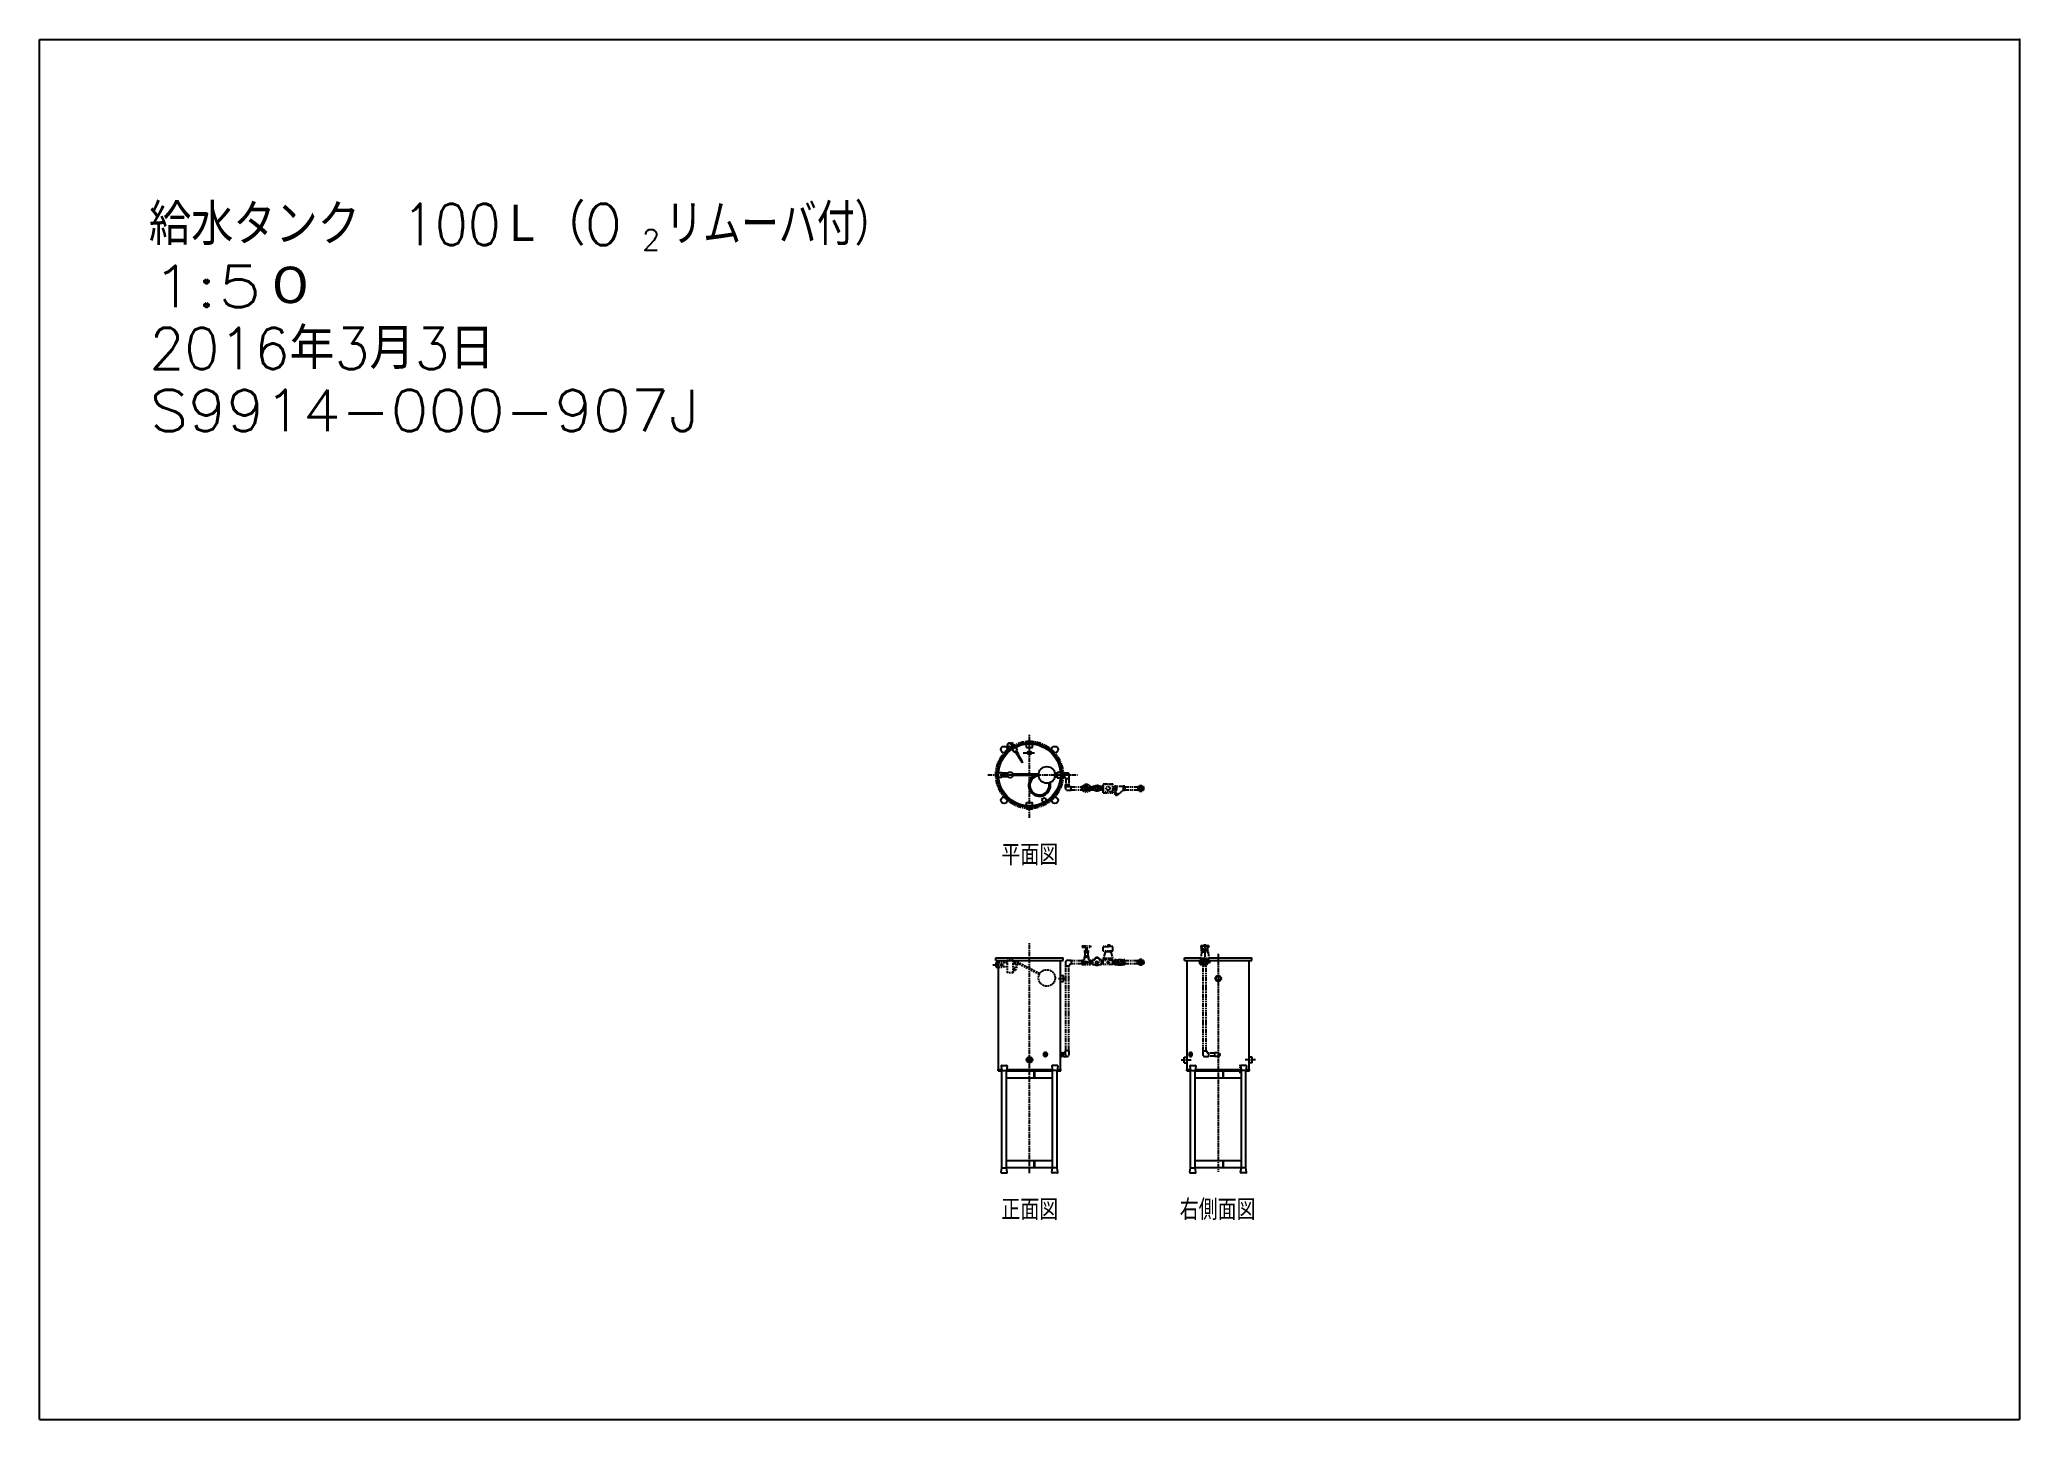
# Model space of a CAD drawing. Extents: x -7290 to 7072, y -4609 to 5403.
import ezdxf
from ezdxf.enums import TextEntityAlignment as Align

# ---------------------------------------------------------------- set-up
doc = ezdxf.new("R2010")
doc.units = 0
for name, pattern in [('CENTER', [50.8, 31.75, -6.35, 6.35, -6.35]), ('DASHED', [19.05, 12.7, -6.35]), ('NON_PLOTING', [0]), ('PHANTOM', [63.5, 31.75, -6.35, 6.35, -6.35, 6.35, -6.35])]:
    doc.linetypes.add(name, pattern=pattern)
doc.layers.get('0').update_dxf_attribs({"linetype": 'CONTINUOUS'})
doc.layers.get('DEFPOINTS').update_dxf_attribs({"linetype": 'CONTINUOUS'})
doc.layers.add('1_50', color=7, linetype='CONTINUOUS')
doc.layers.add('FV', color=7, linetype='CONTINUOUS')
doc.styles.add('MX_NOTE_STANDARD', font='txt.shx', dxfattribs={"bigfont": 'extfont.shx'})

msp = doc.modelspace()

# ---------------------------------------------------------------- texts
at = {"layer": 'FV', "color": 110, "linetype": 'CONTINUOUS', "style": 'MX_NOTE_STANDARD'}
for s, width, p in [('給水タンク\u3000100Ｌ（O', 0.927835, (-6497.436824, 4062.084435)), ('リムーバ付）', 0.833333, (-2752.16191, 4062.084435)), ('1:5０', 1.25, (-6481.328577, 3612.084435)), ('2016年3月3日', 0.989011, (-6494.378027, 3162.084435)), ('S9914-000-907J', 1.076923, (-6489.982421, 2712.084435))]:
    msp.add_text(s, height=300, dxfattribs=dict(at, width=width)).set_placement(p, align=Align.MIDDLE_LEFT)
msp.add_text('2', height=150, dxfattribs=at).set_placement((-2918.828575, 3949.584435), align=Align.MIDDLE_LEFT)

# ---------------------------------------------------------------- blocks, each defined once
blk = doc.blocks.new('MS_1')
at = {"color": 110, "linetype": 'CENTER'}
for p, q in [((0, 2842.483454), (0, 3451.991392)), ((-45.636859, 3314.739497), (40.785909, 3314.739497)), ((-301.872783, 3154.739497), (347.056067, 3154.739497)), ((797.300173, 3036.739598), (815.300181, 3036.739598)), ((0, 263.852637), (0, 1935.162612)), ((-266.402267, 1776.527233), (-189.809561, 1776.527233)), ((-107.724284, 1745.027233), (-118.3, 1745.027233)), ((-100.875716, 1736.027233), (-118.3, 1736.027233)), ((775.501173, 1794.406055), (837.5454, 1794.406055)), ((1246.491427, 1805.205994), (1235.481619, 1805.205994)), ((1243.401037, 1812.905994), (1243.401037, 1823.905994)), ((1244.320454, 1805.205994), (1245.002373, 1803.539546)), ((1248.901037, 1810.465782), (1248.901037, 1812.905994)), ((1300.401037, 1812.905994), (1300.401037, 1823.905994)), ((1368.901083, 1855.360521), (1368.901083, 273.910402)), ((209.434264, 1677.527233), (266.189176, 1677.527233)), ((1099.30006, 1086.527233), (1173.763301, 1086.527233)), ((1514.901083, 1012.527233), (1514.901083, 1017.527233)), ((1514.901083, 1012.527233), (1542.901083, 1012.527233)), ((1528.901083, 990.396009), (1528.901083, 1050.711968)), ((1542.901083, 1012.527233), (1542.901083, 1017.527233)), ((1638.502106, 1086.527233), (1564.038866, 1086.527233))]:
    blk.add_line(p, q, dxfattribs=at)
at = {"color": 3, "linetype": 'CONTINUOUS'}
for p, q in [((-169.844568, 3320.341424), (-168.277873, 3318.77473)), ((-165.601927, 3324.584065), (-164.035232, 3323.01737)), ((-123.239854, 3388.197028), (-140.560336, 3378.197045)), ((-140.560157, 3378.196918), (-139.060221, 3375.598946)), ((-121.739757, 3385.598928), (-139.06024, 3375.598945)), ((-134.730137, 3378.09893), (-132.230176, 3373.768869)), ((-111.641734, 3374.108517), (-134.158369, 3361.108546)), ((-134.158272, 3361.108633), (-131.65831, 3356.778572)), ((-121.837821, 3379.768883), (-133.962197, 3372.768874)), ((-133.962077, 3372.768711), (-128.962069, 3364.108417)), ((-109.141723, 3369.778485), (-131.658358, 3356.778514)), ((-130.024356, 3351.948287), (-105.775644, 3365.948287)), ((-129.41566, 3350.893995), (-130.024356, 3351.948287)), ((-129.060288, 3358.27854), (-126.560231, 3353.948314)), ((-126.069901, 3383.098919), (-123.56994, 3378.768857)), ((-111.524356, 3319.905348), (-124.406367, 3342.217645)), ((-123.239602, 3388.196917), (-121.739666, 3385.598945)), ((-121.837693, 3379.768855), (-116.837678, 3371.108566)), ((-111.739664, 3368.278405), (-109.239705, 3363.948342)), ((-111.641474, 3374.108546), (-109.141523, 3369.778478)), ((-111.524356, 3319.905347), (-87.275644, 3333.905347)), ((-105.166948, 3364.893995), (-105.775644, 3365.948287)), ((-103.946625, 3324.280352), (-88.446709, 3297.43369)), ((-87.275644, 3333.905348), (-100.157655, 3356.217645)), ((-94.85333, 3329.530369), (-79.353411, 3302.683692)), ((-20.75, 3388.821614), (-20.75, 3400.539497)), ((-20.75, 3400.539497), (20.75, 3400.539497)), ((-20.75, 3354.539497), (-20.75, 3378.780649)), ((-20.75, 3354.539497), (20.75, 3354.539497)), ((20.75, 3400.539497), (20.75, 3388.821614)), ((20.75, 3354.539497), (20.75, 3378.780649)), ((164.035232, 3323.01737), (165.601927, 3324.584065)), ((166.170094, 3320.909591), (167.584307, 3322.323804)), ((-240.8, 3137.489497), (-240.8, 3171.989497)), ((-240.8, 3171.989497), (-234.366033, 3171.989497)), ((-224.337775, 3171.989497), (-201.8, 3171.989497)), ((-201.8, 3137.489497), (-201.8, 3171.989497)), ((-154.727249, 3168.239497), (-201.8, 3168.239497)), ((-79.353384, 3302.683647), (-88.446891, 3297.433511)), ((-86.498214, 3298.558643), (-63.998194, 3259.587422)), ((-81.301886, 3301.558618), (-58.80185, 3262.587408)), ((-58.802101, 3262.587249), (-63.998247, 3259.587248)), ((-63.13211, 3260.087383), (-53.132079, 3242.766805)), ((-59.668108, 3262.087441), (-49.668164, 3244.767032)), ((-49.668228, 3244.766939), (-53.13232, 3242.766953)), ((184.800076, 3167.739604), (184.274715, 3167.739604)), ((184.800076, 3165.092323), (184.800076, 3167.739604)), ((189.8, 3162.73949), (184.800076, 3162.73949)), ((189.8, 3167.739497), (194.8, 3167.739497)), ((189.8, 3167.739497), (189.8, 3141.739497)), ((189.8, 3162.739497), (194.8, 3162.739497)), ((194.8, 3167.739497), (194.8, 3141.739497)), ((194.8, 3165.589498), (199.8, 3165.589498)), ((199.8, 3175.489497), (199.8, 3133.989497)), ((199.8, 3175.489497), (224.041151, 3175.489497)), ((234.082117, 3175.489497), (245.8, 3175.489497)), ((245.8, 3175.489497), (245.8, 3133.989497)), ((-240.8, 3137.489497), (-234.366033, 3137.489497)), ((-224.337775, 3137.489497), (-201.8, 3137.489497)), ((-154.727249, 3141.239497), (-201.8, 3141.239497)), ((65.868988, 3159.239497), (-119.3, 3159.239497)), ((65.868988, 3150.239497), (-119.3, 3150.239497)), ((184.800076, 3141.739581), (184.274757, 3141.739581)), ((189.8, 3146.739505), (184.800076, 3146.739505)), ((184.800076, 3141.739581), (184.800076, 3144.386672)), ((189.8, 3146.739497), (194.8, 3146.739497)), ((189.8, 3141.739497), (194.8, 3141.739497)), ((194.8, 3143.889497), (199.8, 3143.889497)), ((199.8, 3133.989497), (224.041151, 3133.989497)), ((234.082117, 3133.989497), (245.8, 3133.989497)), ((-169.844568, 2989.13757), (-168.277873, 2990.704265)), ((-167.584307, 2987.15519), (-166.170094, 2988.569404)), ((-20.75, 2954.939497), (20.75, 2954.939497)), ((-20.75, 2930.698346), (-20.75, 2954.939497)), ((-20.75, 2908.939497), (-20.75, 2920.65738)), ((-20.75, 2908.939497), (20.75, 2908.939497)), ((20.75, 2930.698346), (20.75, 2954.939497)), ((20.75, 2908.939497), (20.75, 2920.65738)), ((111.524356, 2989.573647), (87.275644, 2975.573647)), ((87.275644, 2975.573647), (100.157655, 2953.261349)), ((111.524356, 2989.573647), (124.406367, 2967.261349)), ((164.035232, 2986.461624), (165.601927, 2984.894929)), ((168.277873, 2990.704265), (169.844568, 2989.13757)), ((-244.4, 1827.127233), (244.4, 1827.127233)), ((-244.4, 1807.127233), (-244.4, 1827.127233)), ((-244.4, 1807.127233), (244.4, 1807.127233)), ((-240.8, 1759.277233), (-240.8, 1793.777233)), ((-240.8, 1793.777233), (-225.8, 1793.777233)), ((-240.8, 1759.277233), (-225.8, 1759.277233)), ((-225.8, 1017.527233), (-225.8, 1807.127233)), ((225.8, 1017.527233), (225.8, 1807.127233)), ((244.4, 1807.127233), (244.4, 1827.127233)), ((1124.501083, 1827.127233), (1243.737492, 1827.127233)), ((1124.501083, 1807.127233), (1124.501083, 1827.127233)), ((1124.501083, 1807.127233), (1238.684779, 1807.127233)), ((1143.101083, 1017.527233), (1143.101083, 1807.127233)), ((1294.901037, 1807.127233), (1613.301083, 1807.127233)), ((1300.064581, 1827.127233), (1613.301083, 1827.127233)), ((1594.701083, 1017.527233), (1594.701083, 1807.127233)), ((1613.301083, 1807.127233), (1613.301083, 1827.127233)), ((225.8, 1698.277233), (245.8, 1698.277233)), ((225.8, 1656.777233), (245.8, 1656.777233)), ((245.8, 1656.777233), (245.8, 1698.277233)), ((-227.8, 1017.527233), (-201.128319, 1017.527233)), ((-227.8, 1006.527233), (-227.8, 1017.527233)), ((-227.8, 1006.527233), (-199.747763, 1006.527233)), ((-205.670844, 1040.559759), (-199.747763, 1010.527233)), ((-205.670844, 1040.559759), (-199.747763, 1010.527233)), ((-205.670844, 1040.559759), (-199.747763, 1010.527233)), ((-199.747763, 1046.527233), (-167.947763, 1046.527233)), ((-199.747763, 1010.527233), (-167.947763, 1010.527233)), ((-199.747763, 849.67723), (-199.747763, 1010.527233)), ((-162.024682, 1040.559759), (-167.947763, 1010.527233)), ((-162.024682, 1040.559759), (-167.947763, 1010.527233)), ((-162.024682, 1040.559759), (-167.947763, 1010.527233)), ((-167.947763, 849.67723), (-167.947763, 1010.527233)), ((-167.947763, 1006.527233), (167.947763, 1006.527233)), ((-166.567208, 1017.527233), (166.567208, 1017.527233)), ((35, 956.527233), (35, 1006.527233)), ((39, 956.527233), (39, 1006.527233)), ((117.9, 1140.527233), (112.646403, 1140.527233)), ((117.9, 1112.527233), (112.682785, 1112.527233)), ((162.024682, 1040.559759), (167.947763, 1010.527233)), ((162.024682, 1040.559759), (167.947763, 1010.527233)), ((162.024682, 1040.559759), (167.947763, 1010.527233)), ((199.747763, 1046.527233), (167.947763, 1046.527233)), ((199.747763, 1010.527233), (167.947763, 1010.527233)), ((167.947763, 849.677232), (167.947763, 1010.527233)), ((205.670844, 1040.559759), (199.747763, 1010.527233)), ((205.670844, 1040.559759), (199.747763, 1010.527233)), ((205.670844, 1040.559759), (199.747763, 1010.527233)), ((199.747763, 849.67723), (199.747763, 1010.527233)), ((199.747763, 1006.527233), (227.8, 1006.527233)), ((201.128319, 1017.527233), (227.8, 1017.527233)), ((225.8, 1140.527233), (235.8, 1140.527233)), ((225.8, 1112.527233), (235.8, 1112.527233)), ((227.8, 1006.527233), (227.8, 1017.527233)), ((235.8, 1112.527233), (235.8, 1140.527233)), ((235.8, 1140.127237), (235.8, 1112.927229)), ((1123.101083, 1107.277233), (1143.101083, 1107.277233)), ((1123.101083, 1065.777233), (1123.101083, 1107.277233)), ((1123.101083, 1065.777233), (1143.101083, 1065.777233)), ((1141.101083, 1006.527233), (1141.101083, 1017.527233)), ((1141.101083, 1017.527233), (1167.772765, 1017.527233)), ((1141.101083, 1006.527233), (1169.15332, 1006.527233)), ((1163.230239, 1040.559759), (1169.15332, 1010.527233)), ((1163.230239, 1040.559759), (1169.15332, 1010.527233)), ((1163.230239, 1040.559759), (1169.15332, 1010.527233)), ((1164.701083, 1140.527233), (1173.701083, 1140.527233)), ((1164.701083, 1112.527233), (1173.701083, 1112.527233)), ((1168.135745, 1046.527233), (1200.95332, 1046.527233)), ((1169.15332, 1010.527233), (1200.95332, 1010.527233)), ((1169.15332, 957.313358), (1169.15332, 1010.527233)), ((1206.876401, 1040.559759), (1200.95332, 1010.527233)), ((1206.876401, 1040.559759), (1200.95332, 1010.527233)), ((1206.876401, 1040.559759), (1200.95332, 1010.527233)), ((1200.95332, 941.715236), (1200.95332, 1010.527233)), ((1200.95332, 1006.527233), (1260.21348, 1006.527233)), ((1202.333876, 1017.527233), (1268.93487, 1017.527233)), ((1260.21348, 1006.527233), (1536.848846, 1006.527233)), ((1268.93487, 1017.527233), (1535.468291, 1017.527233)), ((1403.901083, 956.527233), (1403.901083, 1006.527233)), ((1407.901083, 956.527233), (1407.901083, 1006.527233)), ((1530.925765, 1040.559759), (1536.848846, 1010.527233)), ((1530.925765, 1040.559759), (1536.848846, 1010.527233)), ((1530.925765, 1040.559759), (1536.848846, 1010.527233)), ((1568.648846, 1046.527233), (1536.848846, 1046.527233)), ((1568.648846, 1010.527233), (1536.848846, 1010.527233)), ((1536.848846, 302.527233), (1536.848846, 1010.527233)), ((1574.571928, 1040.559759), (1568.648846, 1010.527233)), ((1574.571928, 1040.559759), (1568.648846, 1010.527233)), ((1574.571928, 1040.559759), (1568.648846, 1010.527233)), ((1568.648846, 302.527233), (1568.648846, 1010.527233)), ((1568.648846, 1006.527233), (1596.701083, 1006.527233)), ((1570.029402, 1017.527233), (1596.701083, 1017.527233)), ((1614.701083, 1107.277233), (1594.701083, 1107.277233)), ((1614.701083, 1065.777233), (1594.701083, 1065.777233)), ((1596.701083, 1006.527233), (1596.701083, 1017.527233)), ((1614.701083, 1065.777233), (1614.701083, 1107.277233)), ((-167.947763, 956.527233), (167.947763, 956.527233)), ((31.800003, 956.527233), (167.947763, 956.527233)), ((1169.15332, 302.527233), (1169.15332, 957.313358)), ((1200.95332, 956.527233), (1220.70215, 956.527233)), ((1200.95332, 302.527233), (1200.95332, 956.527233)), ((1220.70215, 956.527233), (1536.848846, 956.527233)), ((-199.747763, 302.527233), (-199.747763, 849.67723)), ((-167.947763, 302.527233), (-167.947763, 849.67723)), ((167.947763, 302.527233), (167.947763, 849.677232)), ((199.747763, 302.527233), (199.747763, 849.67723)), ((-205.670844, 272.494708), (-199.747763, 302.527233)), ((-205.670844, 272.494708), (-199.747763, 302.527233)), ((-205.670844, 272.494708), (-199.747763, 302.527233)), ((-199.747763, 302.527233), (-167.947763, 302.527233)), ((-199.747763, 302.527233), (-167.947763, 302.527233)), ((-199.747763, 302.527233), (-167.947763, 302.527233)), ((-167.947763, 356.527233), (167.947763, 356.527233)), ((-167.947763, 306.527233), (167.947763, 306.527233)), ((-162.024682, 272.494708), (-167.947763, 302.527233)), ((-162.024682, 272.494708), (-167.947763, 302.527233)), ((-162.024682, 272.494708), (-167.947763, 302.527233)), ((35, 306.527233), (35, 356.527233)), ((39, 306.527233), (39, 356.527233)), ((162.024682, 272.494708), (167.947763, 302.527233)), ((162.024682, 272.494708), (167.947763, 302.527233)), ((162.024682, 272.494708), (167.947763, 302.527233)), ((199.747763, 302.527233), (167.947763, 302.527233)), ((199.747763, 302.527233), (167.947763, 302.527233)), ((199.747763, 302.527233), (167.947763, 302.527233)), ((205.670844, 272.494708), (199.747763, 302.527233)), ((205.670844, 272.494708), (199.747763, 302.527233)), ((205.670844, 272.494708), (199.747763, 302.527233)), ((1163.230239, 272.494708), (1169.15332, 302.527233)), ((1163.230239, 272.494708), (1169.15332, 302.527233)), ((1163.230239, 272.494708), (1169.15332, 302.527233)), ((1169.15332, 302.527233), (1200.95332, 302.527233)), ((1169.15332, 302.527233), (1200.95332, 302.527233)), ((1169.15332, 302.527233), (1200.95332, 302.527233)), ((1200.95332, 356.527233), (1536.848846, 356.527233)), ((1200.95332, 306.527233), (1536.848846, 306.527233)), ((1206.876401, 272.494708), (1200.95332, 302.527233)), ((1206.876401, 272.494708), (1200.95332, 302.527233)), ((1206.876401, 272.494708), (1200.95332, 302.527233)), ((1403.901083, 306.527233), (1403.901083, 356.527233)), ((1407.901083, 306.527233), (1407.901083, 356.527233)), ((1530.925765, 272.494708), (1536.848846, 302.527233)), ((1530.925765, 272.494708), (1536.848846, 302.527233)), ((1530.925765, 272.494708), (1536.848846, 302.527233)), ((1568.648846, 302.527233), (1536.848846, 302.527233)), ((1568.648846, 302.527233), (1536.848846, 302.527233)), ((1568.648846, 302.527233), (1536.848846, 302.527233)), ((1574.571928, 272.494708), (1568.648846, 302.527233)), ((1574.571928, 272.494708), (1568.648846, 302.527233)), ((1574.571928, 272.494708), (1568.648846, 302.527233)), ((-200.765338, 266.527233), (-166.930188, 266.527233)), ((-200.765338, 266.527233), (-166.930188, 266.527233)), ((-200.765338, 266.527233), (-166.930188, 266.527233)), ((200.765338, 266.527233), (166.930188, 266.527233)), ((200.765338, 266.527233), (166.930188, 266.527233)), ((200.765338, 266.527233), (166.930188, 266.527233)), ((1168.135745, 266.527233), (1201.970895, 266.527233)), ((1168.135745, 266.527233), (1201.970895, 266.527233)), ((1168.135745, 266.527233), (1201.970895, 266.527233)), ((1569.666421, 266.527233), (1535.831271, 266.527233)), ((1569.666421, 266.527233), (1535.831271, 266.527233)), ((1569.666421, 266.527233), (1535.831271, 266.527233))]:
    blk.add_line(p, q, dxfattribs=at)
at = {"color": 90, "linetype": 'CONTINUOUS'}
blk.add_line((-122.90018, 3367.6086), (-120.400121, 3363.278375), dxfattribs=at)
at = {"color": 110, "linetype": 'PHANTOM'}
for p, q in [((245.8, 3165.589498), (247.8, 3165.589498)), ((247.8, 3168.739496), (274.799999, 3168.739497)), ((247.8, 3168.739496), (247.8, 3140.739498)), ((245.8, 3143.889497), (247.8, 3143.889497)), ((253.8, 3140.739497), (247.8, 3140.739497)), ((260.8, 3127.739497), (260.8, 3133.739497)), ((260.8, 3127.739497), (288.8, 3127.739497)), ((260.8, 3057.739451), (260.8, 3084.739451)), ((260.8, 3084.739451), (288.8, 3084.739451)), ((263.950042, 3127.739497), (263.950042, 3084.739451)), ((274.8, 3071.739451), (301.8, 3071.739451)), ((274.8, 3043.739451), (301.8, 3043.739451)), ((285.649958, 3127.739497), (285.649958, 3084.739451)), ((288.8, 3127.739497), (288.8, 3154.739497)), ((288.8, 3071.739451), (288.8, 3084.739451)), ((301.8, 3043.739451), (301.8, 3071.739451)), ((301.8, 3068.589548), (379.8, 3068.589548)), ((301.8, 3046.889537), (379.8, 3046.889537)), ((385.76698, 3071.739494), (379.8, 3071.739494)), ((379.8, 3043.739451), (379.8, 3071.739451)), ((385.767026, 3043.739492), (379.8, 3043.739492)), ((401.425888, 3056.080176), (393.729986, 3051.63695)), ((405.425884, 3049.151972), (397.729982, 3044.708746)), ((408.3, 3071.739494), (398.658582, 3071.739494)), ((425.941327, 3043.739492), (398.658673, 3043.739492)), ((409.999995, 3053.755827), (407.700004, 3057.739539)), ((407.700005, 3057.739554), (409.999996, 3061.723265)), ((408.3, 3067.986494), (408.3, 3076.87295)), ((409.999997, 3061.723261), (414.600003, 3061.723261)), ((414.600003, 3053.755824), (409.999997, 3053.755824)), ((414.600012, 3061.72325), (416.9, 3057.739543)), ((416.900011, 3057.739535), (414.600018, 3053.755821)), ((416.3, 3067.986494), (416.3, 3076.87295)), ((425.941434, 3071.739494), (416.3, 3071.739494)), ((426.870018, 3044.708741), (419.174125, 3049.151971)), ((430.870015, 3051.636937), (423.174124, 3056.080166)), ((444.8, 3043.739492), (438.83297, 3043.739492)), ((444.8, 3071.739494), (438.833026, 3071.739494)), ((444.8, 3043.739489), (444.8, 3071.739491)), ((444.8, 3068.589499), (456.8, 3068.589499)), ((444.8, 3046.889498), (456.8, 3046.889498)), ((466.800047, 3071.812455), (456.800047, 3071.812455)), ((456.800047, 3043.66663), (456.800047, 3071.812455)), ((466.800047, 3043.66663), (456.800047, 3043.66663)), ((466.800047, 3043.66663), (466.800047, 3071.812455)), ((489.300033, 3046.789526), (479.817058, 3052.264527)), ((479.817061, 3052.264548), (479.817061, 3063.214545)), ((479.817066, 3063.214541), (489.300042, 3068.689539)), ((489.300031, 3068.68954), (498.783019, 3063.214532)), ((498.783016, 3052.264542), (489.30004, 3046.789544)), ((500.300047, 3075.739542), (489.300047, 3075.739542)), ((490.700041, 3080.335017), (490.700041, 3077.239542)), ((490.700041, 3077.239542), (499.900038, 3077.239542)), ((491.834059, 3080.739542), (495.300047, 3080.739542)), ((492.306105, 3077.239283), (492.306105, 3075.739542)), ((493.006102, 3080.332728), (493.006102, 3077.239283)), ((495.300047, 3080.739542), (498.781661, 3080.739542)), ((497.606108, 3080.339686), (497.606108, 3077.239802)), ((498.306105, 3077.239283), (498.306105, 3075.739542)), ((498.783019, 3063.214539), (498.783019, 3052.264542)), ((499.900038, 3080.335551), (499.900038, 3077.239527)), ((501.300047, 3071.15595), (501.300047, 3074.739542)), ((511.800047, 3043.66663), (511.800047, 3071.812459)), ((521.800047, 3071.812455), (511.800047, 3071.812455)), ((521.800047, 3043.66663), (511.800047, 3043.66663)), ((534.300108, 3068.589497), (521.800011, 3068.589497)), ((534.300108, 3046.889495), (521.800011, 3046.889495)), ((521.800047, 3043.66663), (521.800047, 3071.812459)), ((534.300108, 3025.53954), (534.300108, 3089.93954)), ((534.300108, 3089.93954), (604.300108, 3089.93954)), ((534.300108, 3025.53954), (604.300108, 3025.53954)), ((536.400108, 3031.139552), (536.400108, 3084.339552)), ((605.300108, 3084.339552), (536.400108, 3084.339552)), ((605.300108, 3031.139552), (536.400108, 3031.139552)), ((604.300108, 3084.339552), (604.300108, 3089.93954)), ((604.300108, 3025.53954), (604.300108, 3031.139552)), ((605.300108, 3031.139552), (605.300108, 3084.339552)), ((605.300108, 3068.589497), (617.300089, 3068.589497)), ((617.300089, 3046.889495), (605.300108, 3046.889495)), ((619.077913, 3026.695649), (613.390473, 3020.928239)), ((613.390531, 3020.928298), (630.820925, 3003.739593)), ((630.365095, 3073.309531), (617.300089, 3073.309531)), ((617.300089, 3073.309531), (617.300089, 3042.169553)), ((628.183182, 3042.169553), (617.300089, 3042.169553)), ((623.435513, 3022.398486), (617.748073, 3016.631075)), ((629.10448, 3039.142097), (617.938574, 3027.819188)), ((617.938617, 3027.819226), (637.647689, 3008.383439)), ((621.730232, 3031.664152), (641.439298, 3012.228373)), ((621.860097, 3058.257043), (621.860097, 3057.222042)), ((622.362181, 3032.304989), (642.071247, 3012.869208)), ((629.015095, 3060.057041), (623.660097, 3060.057041)), ((629.015095, 3055.422042), (623.660097, 3055.422042)), ((630.365095, 3073.309531), (630.365095, 3045.071844)), ((679.235091, 3070.474542), (630.365095, 3070.474542)), ((648.390569, 3019.27744), (637.647607, 3008.383423)), ((692.300089, 3042.169553), (679.108844, 3042.169553)), ((679.235091, 3073.309531), (679.235091, 3047.962993)), ((692.300089, 3073.309531), (679.235091, 3073.309531)), ((685.940088, 3060.057041), (680.585091, 3060.057041)), ((685.940088, 3055.422042), (680.585091, 3055.422042)), ((687.740088, 3058.257043), (687.740088, 3057.222042)), ((692.300089, 3073.309531), (692.300089, 3042.169553)), ((692.300089, 3068.58964), (785.300089, 3068.58964)), ((692.300089, 3046.889628), (785.300089, 3046.889628)), ((785.300089, 3071.239637), (797.300173, 3071.239637)), ((785.300089, 3071.239613), (785.300089, 3044.239615)), ((785.300089, 3063.33146), (797.300173, 3063.33146)), ((785.300089, 3052.147685), (797.300173, 3052.147685)), ((785.300089, 3044.239507), (797.300173, 3044.239507)), ((797.300173, 3078.739618), (797.300173, 3036.739598)), ((797.300173, 3078.739618), (815.300181, 3078.739618)), ((797.300173, 3066.438101), (814.300181, 3066.438101)), ((797.300173, 3049.04115), (814.300181, 3049.04115)), ((815.300181, 3078.739618), (815.300181, 3036.739598)), ((815.300181, 3071.239637), (827.300266, 3071.239637)), ((815.300181, 3063.33146), (827.300266, 3063.33146)), ((815.300181, 3052.147685), (827.300266, 3052.147685)), ((815.300181, 3044.239507), (827.300266, 3044.239507)), ((827.300266, 3071.239613), (827.300266, 3044.239615)), ((632.15069, 3013.804135), (626.463249, 3008.036725)), ((636.508293, 3009.506973), (630.820863, 3003.739572)), ((382.299939, 1914.358337), (382.299939, 1904.358352)), ((382.299939, 1914.358337), (442.299983, 1914.358337)), ((382.299939, 1904.358398), (442.299983, 1904.358398)), ((399.799969, 1881.192444), (399.799969, 1865.192506)), ((399.800015, 1881.192582), (424.799953, 1881.192582)), ((407.799938, 1904.358307), (407.799938, 1881.192444)), ((412.299938, 1881.192444), (412.299938, 1865.192506)), ((416.799938, 1904.358307), (416.799938, 1881.192444)), ((424.799999, 1881.192444), (424.799999, 1865.192506)), ((442.299983, 1914.358291), (442.299983, 1904.358307)), ((534.300108, 1910.414108), (576.300108, 1907.714108)), ((534.300108, 1875.714108), (534.300108, 1910.414108)), ((605.269789, 1910.414108), (534.300108, 1910.414108)), ((605.269789, 1875.714108), (534.300108, 1875.714108)), ((548.610478, 1867.808925), (535.720775, 1823.405994)), ((566.606495, 1870.005994), (551.501032, 1870.005994)), ((562.720775, 1870.005994), (562.720775, 1875.805994)), ((566.500108, 1917.536482), (566.500108, 1910.414108)), ((587.099185, 1870.005994), (566.606495, 1870.005994)), ((576.270196, 1918.414107), (568.890752, 1918.414107)), ((571.370197, 1917.484572), (571.370197, 1910.414283)), ((575.879442, 1870.005994), (575.879442, 1875.805994)), ((583.646857, 1918.414107), (576.270196, 1918.414107)), ((576.300108, 1919.414107), (576.300108, 1909.414108)), ((604.300108, 1910.414108), (576.300108, 1907.714108)), ((581.170197, 1917.484572), (581.170197, 1910.41391)), ((586.100108, 1917.501944), (586.100108, 1910.414108)), ((589.989739, 1867.808925), (602.879442, 1823.405994)), ((605.269789, 1875.714108), (605.269789, 1910.414108)), ((1241.901022, 1914.872085), (1241.901022, 1904.872146)), ((1262.151037, 1914.872085), (1241.901022, 1914.872085)), ((1248.901037, 1904.872146), (1241.901022, 1904.872146)), ((1248.216002, 1870.004672), (1243.401037, 1823.905994)), ((1248.216002, 1870.004672), (1295.586071, 1870.004672)), ((1252.901023, 1913.877027), (1248.901023, 1910.877027)), ((1248.901037, 1875.877004), (1248.901037, 1910.877004)), ((1248.901037, 1875.877004), (1294.901037, 1875.877004)), ((1252.901037, 1913.877004), (1290.901037, 1913.877004)), ((1252.901037, 1875.877004), (1252.901037, 1913.877004)), ((1252.901037, 1875.877004), (1252.901037, 1870.004672)), ((1260.400988, 1891.377071), (1260.400988, 1875.877004)), ((1262.151037, 1918.414107), (1281.651037, 1918.414107)), ((1262.151037, 1913.877004), (1262.151037, 1918.414107)), ((1267.026037, 1913.877004), (1267.026037, 1918.414107)), ((1271.901037, 1927.466976), (1271.901037, 1767.973271)), ((1276.776037, 1913.877004), (1276.776037, 1918.414107)), ((1281.651037, 1913.877004), (1281.651037, 1918.414107)), ((1301.901006, 1914.872085), (1281.651037, 1914.872085)), ((1283.400988, 1891.377071), (1283.400988, 1875.877004)), ((1290.901037, 1875.877004), (1290.901037, 1913.877004)), ((1290.901037, 1875.877004), (1290.901037, 1870.004672)), ((1290.90105, 1913.877027), (1294.90105, 1910.877027)), ((1294.901037, 1875.877004), (1294.901037, 1910.877004)), ((1301.901006, 1904.872146), (1294.901037, 1904.872146)), ((1295.586071, 1870.004672), (1300.401037, 1823.905994)), ((1301.901006, 1914.872085), (1301.901006, 1904.872146)), ((260.800004, 1794.406085), (260.800004, 1767.406085)), ((288.800004, 1767.406085), (260.800004, 1767.406085)), ((263.950047, 1153.527233), (263.950047, 1767.406085)), ((301.800004, 1808.406085), (274.800004, 1808.406085)), ((285.649962, 1153.527233), (285.649962, 1767.406085)), ((288.800004, 1773.406085), (288.800004, 1767.406085)), ((301.800004, 1780.406085), (295.800004, 1780.406085)), ((301.800004, 1808.406085), (301.800004, 1780.406085)), ((379.8, 1805.256091), (301.800004, 1805.256091)), ((379.8, 1783.556079), (301.800004, 1783.556079)), ((379.799954, 1810.524127), (390.799969, 1810.524127)), ((379.799954, 1778.192463), (444.800013, 1778.192463)), ((379.8, 1810.524081), (379.8, 1778.192417)), ((390.799969, 1810.524081), (390.799969, 1778.192417)), ((395.799938, 1832.524065), (428.799938, 1832.524065)), ((395.799984, 1832.524019), (395.799984, 1815.524142)), ((397.866192, 1841.524065), (426.733684, 1841.524065)), ((397.866192, 1841.524019), (397.866192, 1832.524019)), ((399.800015, 1865.192597), (424.799953, 1865.192597)), ((400.266119, 1794.131549), (412.266119, 1782.131525)), ((400.266339, 1794.131744), (412.266377, 1806.131795)), ((401.300015, 1865.192506), (401.300015, 1841.524019)), ((405.083111, 1841.524019), (405.083111, 1832.524019)), ((412.266292, 1798.131732), (424.266292, 1798.131732)), ((412.266292, 1790.131671), (424.266292, 1790.131671)), ((412.266338, 1806.131656), (412.266338, 1798.131686)), ((412.266338, 1790.131626), (412.266338, 1782.131656)), ((419.516903, 1841.524019), (419.516903, 1832.524019)), ((423.300044, 1865.192506), (423.300044, 1841.524019)), ((424.266384, 1798.131686), (424.266384, 1790.131626)), ((426.73373, 1841.524019), (426.73373, 1832.524019)), ((428.799938, 1832.524019), (428.799938, 1815.524142)), ((433.799953, 1810.524127), (444.800013, 1810.524127)), ((433.799998, 1810.524081), (433.799998, 1778.192417)), ((444.799968, 1810.524081), (444.799968, 1778.192417)), ((456.337122, 1805.255999), (444.800013, 1805.255999)), ((456.337122, 1783.555988), (444.800013, 1783.555988)), ((456.337122, 1805.255999), (456.337122, 1783.555988)), ((471.989979, 1812.958422), (456.800002, 1812.958422)), ((464.550032, 1803.658496), (456.800002, 1803.658496)), ((464.550032, 1785.05846), (456.800002, 1785.05846)), ((479.425114, 1775.75835), (456.800002, 1775.75835)), ((456.800047, 1812.958377), (456.800047, 1775.758304)), ((505.469989, 1825.358507), (473.229992, 1825.358507)), ((473.230015, 1825.358462), (473.230015, 1814.198321)), ((477.504365, 1794.131637), (489.504389, 1782.131636)), ((477.504378, 1794.131613), (489.504433, 1806.131714)), ((497.404033, 1830.938463), (481.295948, 1830.938463)), ((481.295971, 1830.938417), (481.295971, 1825.358462)), ((489.350002, 1830.938417), (489.350002, 1825.358462)), ((489.504383, 1806.131747), (489.504383, 1798.131778)), ((489.504383, 1798.131824), (501.504382, 1798.131824)), ((489.504383, 1790.131763), (501.504382, 1790.131763)), ((489.504383, 1790.131717), (489.504383, 1782.131748)), ((497.404056, 1830.938417), (497.404056, 1825.358462)), ((521.800047, 1775.75835), (499.274822, 1775.75835)), ((501.504394, 1798.131778), (501.504394, 1790.131717)), ((505.47, 1825.358462), (505.47, 1814.198321)), ((521.800047, 1812.958422), (506.709968, 1812.958422)), ((521.899996, 1803.658496), (514.149989, 1803.658496)), ((521.899996, 1785.05846), (514.149989, 1785.05846)), ((521.800047, 1812.958377), (521.800047, 1775.758304)), ((533.899996, 1805.256091), (521.899996, 1805.256091)), ((533.899996, 1783.556079), (521.899996, 1783.556079)), ((604.300108, 1808.905994), (533.899996, 1808.905994)), ((604.300108, 1779.905994), (533.899996, 1779.905994)), ((534.300108, 1779.905994), (534.300108, 1808.905994)), ((535.720775, 1808.905994), (535.720775, 1823.405994)), ((566.606495, 1823.405994), (535.720775, 1823.405994)), ((566.606495, 1818.405994), (535.720775, 1818.405994)), ((561.191418, 1794.401273), (569.064618, 1786.528057)), ((561.191471, 1794.401283), (569.06468, 1802.274478)), ((602.879442, 1823.405994), (566.606495, 1823.405994)), ((602.879442, 1818.405994), (566.606495, 1818.405994)), ((569.064633, 1802.274468), (569.064633, 1797.025688)), ((569.064633, 1797.025718), (576.937833, 1797.025718)), ((569.064633, 1791.776878), (576.937833, 1791.776878)), ((569.064633, 1791.776848), (569.064633, 1786.528068)), ((576.937833, 1797.025718), (576.937833, 1791.776878)), ((602.879442, 1808.905994), (602.879442, 1823.405994)), ((604.300108, 1779.905994), (604.300108, 1808.905994)), ((617.300089, 1805.256091), (604.300108, 1805.256091)), ((617.300089, 1783.556079), (604.300108, 1783.556079)), ((617.300089, 1777.105995), (617.300089, 1811.705992)), ((628.756266, 1811.705992), (617.300089, 1811.705992)), ((628.756266, 1777.105995), (617.300089, 1777.105995)), ((618.125086, 1793.831), (618.125086, 1794.981)), ((622.353758, 1796.980998), (620.374995, 1796.980998)), ((622.353754, 1791.831001), (620.374995, 1791.831001)), ((621.300053, 1794.405994), (625.71947, 1805.205994)), ((625.71947, 1783.605994), (621.300053, 1794.405994)), ((640.922266, 1805.205994), (625.71947, 1805.205994)), ((640.922266, 1783.605994), (625.71947, 1783.605994)), ((628.756266, 1806.054579), (628.756266, 1811.705992)), ((631.228268, 1808.555994), (628.756266, 1808.555994)), ((628.756266, 1777.105995), (628.756266, 1782.757408)), ((631.228268, 1780.255994), (628.756266, 1780.255994)), ((634.558305, 1805.205994), (638.977723, 1794.405994)), ((634.558305, 1783.605994), (638.977723, 1794.405994)), ((638.977723, 1794.405994), (645.341684, 1794.405994)), ((640.922266, 1805.205994), (645.341684, 1794.405994)), ((640.922266, 1783.605994), (645.341684, 1794.405994)), ((651.859709, 1794.405955), (663.859711, 1782.405931)), ((651.85979, 1794.405971), (663.859805, 1806.405962)), ((663.859733, 1806.405948), (663.859733, 1798.405978)), ((663.859733, 1798.406024), (675.859733, 1798.406024)), ((663.859733, 1790.405963), (675.859733, 1790.405963)), ((663.859733, 1790.405917), (663.859733, 1782.405948)), ((675.859733, 1798.406024), (675.859733, 1790.405963)), ((682.2599, 1811.69402), (682.2599, 1777.094023)), ((692.300089, 1811.69402), (682.2599, 1811.69402)), ((692.300089, 1777.094023), (682.2599, 1777.094023)), ((683.947377, 1796.969042), (689.217804, 1796.969058)), ((683.947379, 1791.819013), (689.217801, 1791.818997)), ((692.300089, 1777.094023), (692.300089, 1811.69402)), ((785.300089, 1805.256091), (692.300089, 1805.256091)), ((785.300089, 1783.556079), (692.300089, 1783.556079)), ((797.300059, 1807.906085), (785.300059, 1807.906085)), ((797.300059, 1799.997913), (785.300059, 1799.997913)), ((797.300059, 1788.814136), (785.300059, 1788.814136)), ((797.300059, 1780.905963), (785.300059, 1780.905963)), ((785.300089, 1807.906062), (785.300089, 1780.906062)), ((814.300059, 1815.406055), (797.300089, 1815.406055)), ((797.300089, 1815.406055), (797.300089, 1773.406055)), ((814.300059, 1803.104549), (797.300089, 1803.104549)), ((814.300059, 1785.707599), (797.300089, 1785.707599)), ((814.300059, 1773.406055), (797.300089, 1773.406055)), ((827.300266, 1807.906085), (814.300059, 1807.906085)), ((827.300266, 1799.997913), (814.300059, 1799.997913)), ((827.300266, 1788.814136), (814.300059, 1788.814136)), ((827.300266, 1780.905963), (814.300059, 1780.905963)), ((814.300089, 1815.406055), (814.300089, 1773.406055)), ((827.300266, 1807.906062), (827.300266, 1780.906062)), ((1312.562149, 1794.405994), (1230.000007, 1794.405994)), ((1235.481619, 1805.205994), (1231.062202, 1794.405994)), ((1231.062202, 1794.405994), (1235.481619, 1783.605994)), ((1246.491427, 1783.605994), (1235.481619, 1783.605994)), ((1243.401037, 1823.905994), (1300.401037, 1823.905994)), ((1243.401037, 1818.905994), (1300.401037, 1818.905994)), ((1243.401037, 1812.905994), (1260.702638, 1812.905994)), ((1258.262426, 1810.465782), (1244.090927, 1810.465782)), ((1256.69463, 1778.346205), (1244.090936, 1778.346205)), ((1244.320454, 1783.605994), (1245.002373, 1785.272441)), ((1250.901062, 1785.707505), (1263.202606, 1773.40596)), ((1250.901098, 1803.104449), (1250.901098, 1785.707507)), ((1263.202618, 1815.405974), (1250.901112, 1803.104469)), ((1258.401028, 1788.814121), (1266.309244, 1780.905904)), ((1258.401098, 1799.997913), (1258.401098, 1788.814166)), ((1266.309235, 1807.905942), (1258.401164, 1799.997872)), ((1261.051084, 1151.80604), (1261.051084, 1774.125991)), ((1280.599584, 1815.405963), (1263.202627, 1815.405963)), ((1280.599592, 1773.405963), (1263.202642, 1773.405963)), ((1277.493078, 1807.905963), (1266.309164, 1807.905963)), ((1277.492925, 1780.905963), (1266.309309, 1780.905963)), ((1285.401093, 1788.814126), (1277.492924, 1780.905959)), ((1277.493051, 1807.905862), (1285.401067, 1799.997845)), ((1292.901097, 1785.70746), (1280.59959, 1773.405954)), ((1280.599608, 1815.40593), (1292.901114, 1803.104423)), ((1282.75099, 1151.80604), (1282.75099, 1774.125991)), ((1300.401037, 1812.905994), (1283.099544, 1812.905994)), ((1285.401105, 1799.997943), (1285.401105, 1788.814136)), ((1292.901098, 1803.104449), (1292.901098, 1785.707477)), ((1294.901037, 1794.405994), (1294.901037, 1812.905994)), ((288.8, 1153.527233), (260.8, 1153.527233)), ((260.8, 1126.527233), (260.8, 1153.527233)), ((288.8, 1126.527233), (288.8, 1153.527233)), ((1257.901037, 1151.80604), (1285.901037, 1151.80604)), ((1257.901037, 1151.80604), (1257.901037, 1124.80604)), ((1285.901037, 1151.80604), (1285.901037, 1145.80604)), ((235.8, 1137.377233), (247.8, 1137.377233)), ((235.8, 1115.677233), (247.8, 1115.677233)), ((247.8, 1112.527233), (247.8, 1140.527233)), ((247.8, 1140.527233), (260.8, 1140.527233)), ((247.8, 1112.527233), (274.8, 1112.527233)), ((1271.901037, 1110.80604), (1298.901037, 1110.80604)), ((1292.901037, 1138.80604), (1298.901037, 1138.80604)), ((1298.901037, 1138.80604), (1298.901037, 1110.80604)), ((1341.901083, 1135.655993), (1298.901037, 1135.655993)), ((1341.901083, 1113.956087), (1298.901037, 1113.956087)), ((1341.901083, 1138.805994), (1341.901083, 1110.805994)), ((1368.901083, 1138.805994), (1341.901083, 1138.805994)), ((1341.901083, 1138.805994), (1341.901083, 1110.805994)), ((1368.901083, 1138.805994), (1341.901083, 1138.805994)), ((1368.901083, 1110.805994), (1341.901083, 1110.805994)), ((1368.901083, 1110.805994), (1341.901083, 1110.805994))]:
    blk.add_line(p, q, dxfattribs=at)
at = {"color": 110, "linetype": 'DASHED'}
for p, q in [((-225.8, 1793.777233), (-201.8, 1793.777233)), ((-225.8, 1759.277233), (-201.8, 1759.277233)), ((-201.8, 1759.277233), (-201.8, 1793.777233)), ((-160.3, 1790.127233), (-201.8, 1790.127233)), ((-160.3, 1762.927233), (-201.8, 1762.927233)), ((-118.3, 1809.527233), (-160.3, 1809.527233)), ((-160.3, 1719.027233), (-160.3, 1809.527233)), ((-118.3, 1719.027233), (-118.3, 1809.527233)), ((-78.380802, 1792.027233), (-118.3, 1792.027233)), ((-78.3, 1783.027233), (-118.3, 1783.027233)), ((-97.213645, 1783.027233), (-107.724284, 1745.027233)), ((-87.875716, 1783.027233), (-100.875716, 1736.027233)), ((73.908278, 1711.819436), (-78.3, 1790.908052)), ((71.141805, 1706.495281), (-78.3, 1784.146415)), ((-118.3, 1719.027233), (-160.3, 1719.027233))]:
    blk.add_line(p, q, dxfattribs=at)
at = {"color": 3, "linetype": 'CONTINUOUS'}
for points in [[(-162.838659, 3324.175536), (-162.787559, 3325.080037), (-162.710021, 3325.979065), (-162.600691, 3326.871287), (-162.452896, 3327.777734), (-162.277052, 3328.678926), (-162.084093, 3329.578148), (-161.884951, 3330.478687), (-161.690559, 3331.383831), (-161.511849, 3332.296866), (-161.359755, 3333.221078), (-161.245209, 3334.159755), (-161.179144, 3335.116183), (-161.164903, 3336.103874), (-161.175342, 3337.098375), (-161.17413, 3338.084896), (-161.124939, 3339.048645), (-160.991436, 3339.974829), (-160.737293, 3340.848657), (-160.326178, 3341.655337), (-159.821028, 3342.290646), (-159.198343, 3342.849817), (-158.487066, 3343.318784), (-157.716139, 3343.683483), (-156.914503, 3343.92985), (-156.073284, 3344.054109), (-155.226624, 3344.071384), (-154.370985, 3344.017892), (-153.502829, 3343.92985), (-152.700959, 3343.833323), (-151.928493, 3343.667402), (-151.228316, 3343.36127), (-150.578775, 3342.79706), (-150.078964, 3342.033964), (-149.736463, 3341.133569), (-149.558852, 3340.157458), (-149.55371, 3339.167219), (-149.728618, 3338.224437), (-150.091154, 3337.390696), (-150.549305, 3336.804499), (-151.125734, 3336.333559), (-151.796896, 3335.969149), (-152.761416, 3335.646341), (-153.790375, 3335.487634), (-154.830397, 3335.495224), (-155.828107, 3335.671307), (-156.730128, 3336.018077), (-157.483084, 3336.53773), (-158.022127, 3337.18335), (-158.414427, 3337.953659), (-158.693626, 3338.817334), (-158.893364, 3339.743053), (-159.047281, 3340.699495), (-159.189017, 3341.655337), (-159.356533, 3342.643355), (-159.543666, 3343.602094), (-159.745759, 3344.53835), (-159.958152, 3345.458921), (-160.17619, 3346.370604), (-160.395213, 3347.280195), (-160.610564, 3348.194491), (-160.825526, 3349.156972), (-161.024528, 3350.130416), (-161.200632, 3351.113314), (-161.346901, 3352.104153), (-161.456398, 3353.101424), (-161.522187, 3354.103614), (-161.53733, 3355.109212), (-161.49489, 3356.116708), (-161.38793, 3357.124591), (-161.209514, 3358.131349), (-160.952704, 3359.135472), (-160.610564, 3360.135448), (-160.189771, 3361.09073), (-159.674999, 3361.974482), (-159.059381, 3362.720539), (-158.33605, 3363.262737), (-157.604428, 3363.535565), (-156.797684, 3363.64884), (-155.930287, 3363.654139), (-155.016706, 3363.603041), (-154.07141, 3363.547122), (-153.01725, 3363.525214), (-151.958991, 3363.529941), (-150.91318, 3363.531927), (-149.896368, 3363.501795), (-148.925104, 3363.410169), (-148.015936, 3363.227672), (-147.185416, 3362.924928), (-146.450092, 3362.472559), (-145.826513, 3361.84119), (-145.360356, 3361.075122), (-145.040683, 3360.2007), (-144.900684, 3359.293604), (-144.973547, 3358.429515), (-145.286028, 3357.661103), (-145.811513, 3357.006461), (-146.510551, 3356.457554), (-147.343693, 3356.006349), (-148.27149, 3355.64481), (-149.254493, 3355.364902), (-150.253251, 3355.15859), (-151.228316, 3355.01784), (-152.253489, 3354.943081), (-153.218443, 3355.01784), (-154.12583, 3355.297067), (-154.980754, 3355.768583), (-155.771205, 3356.402968), (-156.485174, 3357.170803), (-157.110652, 3358.042666), (-157.63563, 3358.989137), (-158.048099, 3359.980796), (-158.33605, 3360.988223), (-158.495952, 3361.999688), (-158.548494, 3363.000344), (-158.526227, 3363.993386), (-158.461698, 3364.982011), (-158.387456, 3365.969416), (-158.33605, 3366.958797), (-158.330866, 3367.93218), (-158.359545, 3368.908846), (-158.402807, 3369.887102), (-158.441369, 3370.865253), (-158.455951, 3371.841607), (-158.427272, 3372.814469), (-158.33605, 3373.782146), (-158.17236, 3374.721357), (-157.939397, 3375.64993), (-157.646125, 3376.5638), (-157.301506, 3377.458902), (-156.914503, 3378.331173), (-156.473555, 3379.214609), (-155.996716, 3380.07579), (-155.48448, 3380.921716), (-154.937342, 3381.75939), (-154.355795, 3382.595813), (-153.753713, 3383.413012), (-153.114488, 3384.20698), (-152.433369, 3384.948992), (-151.705607, 3385.610327), (-150.926452, 3386.16226), (-150.091154, 3386.576069), (-149.219946, 3386.829199), (-148.302483, 3386.956249), (-147.35051, 3386.99006), (-146.375769, 3386.963471), (-145.390007, 3386.909323), (-144.404966, 3386.860454), (-143.410676, 3386.839492), (-142.429787, 3386.829395), (-141.462721, 3386.801342), (-140.5099, 3386.726508), (-139.571745, 3386.576069), (-138.695449, 3386.34464), (-137.831776, 3386.038788), (-136.979787, 3385.678076), (-136.138542, 3385.282068), (-135.307104, 3384.870327), (-134.452445, 3384.443107), (-133.601171, 3384.01736), (-132.748537, 3383.59102), (-131.895239, 3383.164394)], [(112.676599, 1140.527232), (110.95892, 1140.384425), (109.276159, 1139.960929), (107.662402, 1139.265323), (106.150337, 1138.311696), (104.770592, 1137.119364), (103.551115, 1135.712481), (102.516608, 1134.119542), (101.688025, 1132.372815), (101.08215, 1130.507681), (100.711256, 1128.56192), (100.582855, 1126.574944), (100.699548, 1124.587002), (101.058972, 1122.638361), (101.653845, 1120.768493), (102.472119, 1119.015272), (103.497219, 1117.414212), (104.70838, 1115.997745), (106.081069, 1114.79456), (107.587481, 1113.829031), (109.197103, 1113.120715), (110.87733, 1112.683958), (112.594128, 1112.527609), (112.68897, 1112.527235), (112.783812, 1112.527721)], [(115.072427, 1116.033687), (116.352864, 1116.538388), (117.557261, 1117.250045), (118.660666, 1118.153913), (119.640216, 1119.231267), (120.475617, 1120.459784), (121.149561, 1121.81401), (121.648083, 1123.265889), (121.960856, 1124.785339), (122.081398, 1126.340879), (122.007213, 1127.900279), (121.739838, 1129.431232), (121.284812, 1130.902018), (120.651563, 1132.282163), (119.85321, 1133.543074), (118.906296, 1134.658625), (117.830438, 1135.605704), (116.647927, 1136.364689), (115.383263, 1136.919854)], [(1169.187667, 1132.547102), (1168.794101, 1131.154179), (1168.507235, 1129.660645), (1168.333306, 1128.098978), (1168.276097, 1126.503134), (1168.33685, 1124.907813), (1168.514246, 1123.347706), (1168.804427, 1121.856737), (1169.201083, 1120.467324), (1169.201083, 1120.467324)], [(1173.701083, 1112.527233), (1174.614767, 1112.647005), (1175.512816, 1113.004272), (1176.379867, 1113.59292), (1177.201083, 1114.402878), (1177.962413, 1115.420287), (1178.650831, 1116.627739), (1179.254557, 1118.004573), (1179.763261, 1119.527233), (1180.16824, 1121.169665), (1180.462564, 1122.903767), (1180.641197, 1124.699867), (1180.701083, 1126.527233), (1180.641197, 1128.3546), (1180.462564, 1130.1507), (1180.16824, 1131.884802), (1179.763261, 1133.527233), (1179.254557, 1135.049893), (1178.650831, 1136.426728), (1177.962413, 1137.63418), (1177.201083, 1138.651589), (1176.379867, 1139.461547), (1175.512816, 1140.050195), (1174.614767, 1140.407462), (1173.701083, 1140.527233), (1173.701083, 1140.527233)]]:
    blk.add_lwpolyline(points, dxfattribs=at)
at = {"color": 110, "linetype": 'PHANTOM'}
for points in [[(466.800047, 3071.739542), (468.166436, 3072.502784), (469.560468, 3073.228784), (470.980169, 3073.915259), (472.423565, 3074.559929), (473.888682, 3075.160511), (475.373544, 3075.714724), (476.876177, 3076.220286), (478.394606, 3076.674915), (479.926857, 3077.07633), (481.470955, 3077.422249), (483.024927, 3077.71039), (484.586796, 3077.938472), (486.154589, 3078.104212), (487.726331, 3078.20533), (489.300047, 3078.239542), (490.000446, 3078.232726), (490.70067, 3078.212411)], [(511.800047, 3043.739542), (510.433659, 3042.9763), (509.039627, 3042.250301), (507.619926, 3041.563826), (506.17653, 3040.919156), (504.711413, 3040.318574), (503.226551, 3039.764361), (501.723918, 3039.258799), (500.205489, 3038.80417), (498.673238, 3038.402755), (497.12914, 3038.056836), (495.575168, 3037.768695), (494.013299, 3037.540613), (492.445506, 3037.374873), (490.873764, 3037.273755), (489.300047, 3037.239542), (487.726331, 3037.273755), (486.154589, 3037.374873), (484.586796, 3037.540613), (483.024927, 3037.768695), (481.470955, 3038.056836), (479.926857, 3038.402755), (478.394606, 3038.80417), (476.876177, 3039.258799), (475.373544, 3039.764361), (473.888682, 3040.318574), (472.423565, 3040.919156), (470.980169, 3041.563826), (469.560468, 3042.250301), (468.166436, 3042.9763), (466.800047, 3043.739542)], [(490.700041, 3080.335398), (491.373015, 3080.654688), (491.85121, 3080.737849), (492.330184, 3080.653239), (493.006087, 3080.331904)], [(493.006102, 3080.331904), (493.849928, 3080.609278), (494.575517, 3080.709346), (495.307952, 3080.739542), (496.039696, 3080.711611), (496.764784, 3080.613703), (497.606108, 3080.338892)], [(497.606108, 3080.338892), (498.275359, 3080.656382), (498.751189, 3080.739115), (499.227797, 3080.654948), (499.900038, 3080.335383)], [(498.306976, 3077.163722), (499.25394, 3076.930993), (500.196128, 3076.677543), (501.133078, 3076.403904), (502.064329, 3076.11061), (502.989419, 3075.798193), (503.907889, 3075.467187), (504.819276, 3075.118124), (505.723118, 3074.751538), (506.618956, 3074.367961), (507.506328, 3073.967926), (508.384772, 3073.551967), (509.253827, 3073.120616), (510.113032, 3072.674406), (510.961926, 3072.213871), (511.800047, 3071.739542)], [(571.370197, 1917.484572), (570.625052, 1917.893294), (569.847321, 1918.231268), (568.906232, 1918.414983), (567.976255, 1918.251211), (567.22161, 1917.930411), (566.500108, 1917.536482)], [(581.170197, 1917.484572), (580.263285, 1917.878981), (579.300465, 1918.126682), (578.550549, 1918.258552), (577.793266, 1918.347691), (577.032015, 1918.398181), (576.270197, 1918.414104), (575.50838, 1918.398182), (574.747128, 1918.347692), (573.989844, 1918.258553), (573.239929, 1918.126683), (572.277109, 1917.878982), (571.370197, 1917.484572)], [(586.100108, 1917.501944), (585.357796, 1917.908546), (584.582095, 1918.242007), (583.644897, 1918.414104), (582.703986, 1918.235393), (581.920491, 1917.896156), (581.170197, 1917.484572)], [(471.990002, 1812.958422), (471.240837, 1812.338425), (470.491673, 1811.718432), (469.742509, 1811.098439), (468.993344, 1810.478442)], [(506.709991, 1812.958422), (507.459161, 1812.338425), (508.208337, 1811.718432), (508.957513, 1811.098439), (509.706683, 1810.478442)], [(620.374994, 1796.980999), (620.110535, 1796.967136), (619.849742, 1796.925739), (619.596231, 1796.857382), (619.353516, 1796.763012), (619.124961, 1796.643938), (618.913736, 1796.501811), (618.722769, 1796.3386), (618.554707, 1796.156569), (618.411879, 1795.958241), (618.296266, 1795.746366), (618.209471, 1795.52388), (618.152696, 1795.293868), (618.131931, 1795.137917), (618.124995, 1794.981)], [(618.124995, 1793.831), (618.152697, 1793.518131), (618.235118, 1793.212966), (618.370231, 1792.923019), (618.554707, 1792.655429), (618.784005, 1792.416786), (619.052478, 1792.212966), (619.353516, 1792.048987), (619.679706, 1791.928887), (620.023017, 1791.855623), (620.374994, 1791.831)], [(628.165509, 1783.605994), (629.383099, 1781.981333), (630.756761, 1780.629033), (632.256383, 1779.578738), (633.849092, 1778.853471), (635.499974, 1778.469131), (637.17284, 1778.434142), (638.831019, 1778.749272), (640.438162, 1779.407613), (641.959039, 1780.394733), (643.360311, 1781.688994), (644.611261, 1783.262024), (645.684467, 1785.07934), (646.556402, 1787.101106), (647.207954, 1789.283003), (647.624839, 1791.5772), (647.797919, 1793.933408), (647.7234, 1796.299975), (647.402915, 1798.625024), (646.843491, 1800.857588), (646.057389, 1802.948726), (645.061842, 1804.852599), (643.878674, 1806.527473), (642.53382, 1807.936632), (641.056762, 1809.049185), (639.479877, 1809.840746), (637.837733, 1810.293961), (636.166327, 1810.398897), (634.502298, 1810.153252), (632.882123, 1809.562412), (631.341317, 1808.639329), (629.913658, 1807.404236), (628.63044, 1805.88421), (628.394437, 1805.549964), (628.165509, 1805.205994)], [(683.947377, 1796.969042), (683.738749, 1796.957961), (683.533322, 1796.924035), (683.334247, 1796.867783), (683.144579, 1796.790069), (682.967228, 1796.692085), (682.804916, 1796.575335), (682.660133, 1796.44161), (682.5351, 1796.292961), (682.431737, 1796.13167), (682.351628, 1795.960212), (682.296004, 1795.781217), (682.265717, 1795.597432), (682.261237, 1795.533289), (682.259852, 1795.469027)], [(682.259852, 1793.319028), (682.281169, 1793.084707), (682.343395, 1792.856139), (682.445003, 1792.638936), (682.583497, 1792.438432), (682.755477, 1792.259549), (682.956721, 1792.106679), (683.182287, 1791.983576), (683.426638, 1791.893262), (683.683773, 1791.837955), (683.947379, 1791.819013)], [(689.217801, 1791.818997), (689.569134, 1791.844429), (689.911847, 1791.918304), (690.23753, 1792.03881), (690.538196, 1792.202992), (690.806466, 1792.40682), (691.035759, 1792.645295), (691.220451, 1792.912565), (691.356009, 1793.202074), (691.439109, 1793.50672), (691.467711, 1793.819027)], [(691.467711, 1794.969027), (691.440917, 1795.282461), (691.359183, 1795.58815), (691.224531, 1795.878539), (691.040288, 1796.146452), (690.811006, 1796.385268), (690.542352, 1796.589087), (690.240964, 1796.752871), (689.914291, 1796.872572), (689.570405, 1796.945233), (689.217804, 1796.969058)], [(1237.535641, 1783.605994), (1238.298682, 1782.256288), (1239.145624, 1781.082569), (1240.064197, 1780.101839), (1241.041097, 1779.328302), (1242.062173, 1778.773163), (1243.112636, 1778.444464), (1244.177269, 1778.346965), (1245.240651, 1778.482079), (1246.287379, 1778.847849), (1247.302293, 1779.438976), (1248.27069, 1780.246899), (1249.178544, 1781.259914), (1249.254539, 1781.357691), (1249.329962, 1781.456913)], [(1248.109898, 1778.346203), (1250.215557, 1778.806634), (1252.200479, 1780.161527)], [(1248.367515, 1778.346203), (1250.437037, 1778.790743), (1252.391989, 1780.099753)], [(1256.901044, 1810.461417), (1256.797839, 1810.464689), (1256.694621, 1810.46578)], [(1256.694621, 1778.346203), (1257.383445, 1778.394843), (1258.068098, 1778.540469)]]:
    blk.add_lwpolyline(points, dxfattribs=at)
at = {"color": 110, "linetype": 'CENTER'}
for points in [[(1249.329952, 1807.35508), (1248.230427, 1808.603917), (1247.042078, 1809.548102), (1245.790404, 1810.167376), (1244.502265, 1810.44845), (1243.205299, 1810.385294), (1241.927336, 1809.979263), (1240.695799, 1809.239068), (1239.537112, 1808.180593), (1238.476139, 1806.82655), (1237.535645, 1805.205994)], [(1252.200479, 1808.650456), (1250.215557, 1810.005348), (1248.109898, 1810.46578)], [(1252.391989, 1808.712229), (1250.437037, 1810.021239), (1248.367515, 1810.46578)]]:
    blk.add_lwpolyline(points, dxfattribs=at)
at = {"color": 3, "linetype": 'CONTINUOUS'}
for points in [[(117.9, 1140.527233), (116.845416, 1140.473959), (115.798857, 1140.314542), (114.76829, 1140.050195), (113.761556, 1139.68293), (112.786319, 1139.215542), (111.85, 1138.651589), (110.959725, 1137.995362), (110.12227, 1137.251856), (109.344008, 1136.426728), (108.630862, 1135.52626), (107.98826, 1134.557304), (107.421093, 1133.527233), (106.933676, 1132.443889), (106.529719, 1131.315515), (106.212298, 1130.1507), (105.983826, 1128.958308), (105.846044, 1127.747414), (105.8, 1126.527233), (105.846044, 1125.307053), (105.983826, 1124.096159), (106.212298, 1122.903767), (106.529719, 1121.738951), (106.933676, 1120.610578), (107.421093, 1119.527233), (107.98826, 1118.497163), (108.630862, 1117.528207), (109.344008, 1116.627739), (110.12227, 1115.802611), (110.959725, 1115.059105), (111.85, 1114.402878), (112.786319, 1113.838924), (113.761556, 1113.371537), (114.76829, 1113.004272), (115.798857, 1112.739925), (116.845416, 1112.580508), (117.9, 1112.527233), (118.954585, 1112.580508), (120.001143, 1112.739925), (121.03171, 1113.004272), (122.038444, 1113.371537), (123.013681, 1113.838924), (123.95, 1114.402878), (124.840275, 1115.059105), (125.67773, 1115.802611), (126.455992, 1116.627739), (127.169138, 1117.528207), (127.81174, 1118.497163), (128.378907, 1119.527233), (128.866324, 1120.610578), (129.270281, 1121.738951), (129.587703, 1122.903767), (129.816174, 1124.096159), (129.953956, 1125.307053), (130, 1126.527233), (129.953956, 1127.747414), (129.816174, 1128.958308), (129.587703, 1130.1507), (129.270281, 1131.315515), (128.866324, 1132.443889), (128.378907, 1133.527233), (127.81174, 1134.557304), (127.169138, 1135.52626), (126.455992, 1136.426728), (125.67773, 1137.251856), (124.840275, 1137.995362), (123.95, 1138.651589), (123.013681, 1139.215542), (122.038444, 1139.68293), (121.03171, 1140.050195), (120.001143, 1140.314542), (118.954585, 1140.473959), (117.9, 1140.527233)], [(117.9, 1137.377233), (117.080736, 1137.335946), (116.267707, 1137.212398), (115.467101, 1137.007529), (114.685011, 1136.722898), (113.927388, 1136.360673), (113.2, 1135.923609), (112.508382, 1135.415033), (111.857796, 1134.838816), (111.253196, 1134.199342), (110.699182, 1133.501479), (110.199971, 1132.750538), (109.759361, 1131.952233), (109.380707, 1131.112642), (109.066889, 1130.238152), (108.820297, 1129.33542), (108.642807, 1128.411316), (108.53577, 1127.472873), (108.5, 1126.527233), (108.53577, 1125.581594), (108.642807, 1124.643151), (108.820297, 1123.719047), (109.066889, 1122.816315), (109.380707, 1121.941825), (109.759361, 1121.102233), (110.199971, 1120.303929), (110.699182, 1119.552988), (111.253196, 1118.855125), (111.857796, 1118.215651), (112.508382, 1117.639434), (113.2, 1117.130858), (113.927388, 1116.693794), (114.685011, 1116.331569), (115.467101, 1116.046938), (116.267707, 1115.842069), (117.080736, 1115.718521), (117.9, 1115.677233), (118.719264, 1115.718521), (119.532293, 1115.842069), (120.332899, 1116.046938), (121.114989, 1116.331569), (121.872612, 1116.693794), (122.6, 1117.130858), (123.291619, 1117.639434), (123.942204, 1118.215651), (124.546804, 1118.855125), (125.100818, 1119.552988), (125.600029, 1120.303929), (126.040639, 1121.102233), (126.419293, 1121.941825), (126.733111, 1122.816315), (126.979703, 1123.719047), (127.157193, 1124.643151), (127.26423, 1125.581594), (127.3, 1126.527233), (127.26423, 1127.472873), (127.157193, 1128.411316), (126.979703, 1129.33542), (126.733111, 1130.238152), (126.419293, 1131.112642), (126.040639, 1131.952233), (125.600029, 1132.750538), (125.100818, 1133.501479), (124.546804, 1134.199342), (123.942204, 1134.838816), (123.291619, 1135.415033), (122.6, 1135.923609), (121.872612, 1136.360673), (121.114989, 1136.722898), (120.332899, 1137.007529), (119.532293, 1137.212398), (118.719264, 1137.335946), (117.9, 1137.377233)], [(1164.701083, 1140.527233), (1164.090993, 1140.473959), (1163.485546, 1140.314542), (1162.88935, 1140.050195), (1162.306942, 1139.68293), (1161.742755, 1139.215542), (1161.201083, 1138.651589), (1160.686048, 1137.995362), (1160.20157, 1137.251856), (1159.751336, 1136.426728), (1159.338772, 1135.52626), (1158.967019, 1134.557304), (1158.638905, 1133.527233), (1158.356929, 1132.443889), (1158.123235, 1131.315515), (1157.939602, 1130.1507), (1157.807429, 1128.958308), (1157.72772, 1127.747414), (1157.701083, 1126.527233), (1157.72772, 1125.307053), (1157.807429, 1124.096159), (1157.939602, 1122.903767), (1158.123235, 1121.738951), (1158.356929, 1120.610578), (1158.638905, 1119.527233), (1158.967019, 1118.497163), (1159.338772, 1117.528207), (1159.751336, 1116.627739), (1160.20157, 1115.802611), (1160.686048, 1115.059105), (1161.201083, 1114.402878), (1161.742755, 1113.838924), (1162.306942, 1113.371537), (1162.88935, 1113.004272), (1163.485546, 1112.739925), (1164.090993, 1112.580508), (1164.701083, 1112.527233), (1165.311173, 1112.580508), (1165.91662, 1112.739925), (1166.512816, 1113.004272), (1167.095224, 1113.371537), (1167.659411, 1113.838924), (1168.201083, 1114.402878), (1168.716118, 1115.059105), (1169.200596, 1115.802611), (1169.650831, 1116.627739), (1170.063394, 1117.528207), (1170.435147, 1118.497163), (1170.763261, 1119.527233), (1171.045238, 1120.610578), (1171.278932, 1121.738951), (1171.462564, 1122.903767), (1171.594737, 1124.096159), (1171.674446, 1125.307053), (1171.701083, 1126.527233), (1171.674446, 1127.747414), (1171.594737, 1128.958308), (1171.462564, 1130.1507), (1171.278932, 1131.315515), (1171.045238, 1132.443889), (1170.763261, 1133.527233), (1170.435147, 1134.557304), (1170.063394, 1135.52626), (1169.650831, 1136.426728), (1169.200596, 1137.251856), (1168.716118, 1137.995362), (1168.201083, 1138.651589), (1167.659411, 1139.215542), (1167.095224, 1139.68293), (1166.512816, 1140.050195), (1165.91662, 1140.314542), (1165.311173, 1140.473959), (1164.701083, 1140.527233)], [(1164.701083, 1137.377233), (1164.228263, 1137.335946), (1163.759042, 1137.212398), (1163.29699, 1137.007529), (1162.845624, 1136.722898), (1162.408379, 1136.360673), (1161.988583, 1135.923609), (1161.589431, 1135.415033), (1161.21396, 1134.838816), (1160.865029, 1134.199342), (1160.545292, 1133.501479), (1160.257183, 1132.750538), (1160.002895, 1131.952233), (1159.784363, 1131.112642), (1159.603251, 1130.238152), (1159.460936, 1129.33542), (1159.358501, 1128.411316), (1159.296727, 1127.472873), (1159.276083, 1126.527233), (1159.296727, 1125.581594), (1159.358501, 1124.643151), (1159.460936, 1123.719047), (1159.603251, 1122.816315), (1159.784363, 1121.941825), (1160.002895, 1121.102233), (1160.257183, 1120.303929), (1160.545292, 1119.552988), (1160.865029, 1118.855125), (1161.21396, 1118.215651), (1161.589431, 1117.639434), (1161.988583, 1117.130858), (1162.408379, 1116.693794), (1162.845624, 1116.331569), (1163.29699, 1116.046938), (1163.759042, 1115.842069), (1164.228263, 1115.718521), (1164.701083, 1115.677233), (1165.173903, 1115.718521), (1165.643125, 1115.842069), (1166.105176, 1116.046938), (1166.556542, 1116.331569), (1166.993787, 1116.693794), (1167.413583, 1117.130858), (1167.812735, 1117.639434), (1168.188206, 1118.215651), (1168.537137, 1118.855125), (1168.856874, 1119.552988), (1169.144983, 1120.303929), (1169.399271, 1121.102233), (1169.617803, 1121.941825), (1169.798916, 1122.816315), (1169.941231, 1123.719047), (1170.043665, 1124.643151), (1170.105439, 1125.581594), (1170.126083, 1126.527233), (1170.105439, 1127.472873), (1170.043665, 1128.411316), (1169.941231, 1129.33542), (1169.798916, 1130.238152), (1169.617803, 1131.112642), (1169.399271, 1131.952233), (1169.144983, 1132.750538), (1168.856874, 1133.501479), (1168.537137, 1134.199342), (1168.188206, 1134.838816), (1167.812735, 1135.415033), (1167.413583, 1135.923609), (1166.993787, 1136.360673), (1166.556542, 1136.722898), (1166.105176, 1137.007529), (1165.643125, 1137.212398), (1165.173903, 1137.335946), (1164.701083, 1137.377233)]]:
    blk.add_lwpolyline(points, close=True, dxfattribs=at)
at = {"color": 110, "linetype": 'PHANTOM'}
for centre, radius in [((0, 3154.739497), 244.4), ((412.3, 3057.739542), 30), ((412.3, 3057.739542), 19.547043), ((412.3, 3057.739542), 11), ((489.300047, 3057.739542), 18), ((569.30005, 3057.739545), 13.3), ((1271.900988, 1891.377071), 7.5), ((1271.901037, 1794.405994), 15.5), ((1271.901037, 1794.405994), 9.25)]:
    blk.add_circle(centre, radius, dxfattribs=at)
at = {"color": 3, "linetype": 'CONTINUOUS'}
for centre, radius in [((0, 3154.739497), 235), ((0, 3154.739497), 225), ((0, 3154.739497), 225), ((-183.847763, 3338.58726), 23), ((0, 3314.739497), 14), ((0, 3314.739497), 10.85), ((183.847763, 3338.58726), 23), ((-139.3, 3154.739497), 20.5), ((125.7, 3154.739497), 60), ((-183.847763, 2970.891734), 23), ((183.847763, 2970.891734), 23), ((1368.901083, 1677.527233), 20.75), ((1368.901083, 1677.527233), 17), ((0, 1086.527233), 20.75), ((0, 1086.527233), 13.8)]:
    blk.add_circle(centre, radius, dxfattribs=at)
at = {"color": 110, "linetype": 'DASHED'}
blk.add_circle((125.7, 1681.527233), 60, dxfattribs=at)
at = {"color": 110, "linetype": 'PHANTOM'}
for centre, radius, start, end in [((274.8, 3154.739497), 14, 359.999981, 90.000018), ((253.8, 3133.739497), 7, 359.999981, 90.000018), ((274.8, 3057.739451), 14, 90, 270), ((274.8, 3057.739451), 14, 90, 270), ((500.300047, 3074.739542), 1, 359.999981, 90.000018), ((623.660097, 3058.257043), 1.8, 89.999982, 179.999964), ((623.660097, 3057.222042), 1.8, 179.999964, 269.999946), ((627.822845, 3040.405987), 1.8, 315.399958, 101.547919), ((629.015095, 3056.772042), 1.35, 269.999963, 0), ((629.015095, 3058.707043), 1.35, 0, 89.999982), ((615.044825, 3083.895916), 72.715141, 297.295585, 321.627546), ((679.108844, 3033.169553), 9, 89.999982, 141.627469), ((680.585091, 3058.707043), 1.35, 89.999982, 179.999964), ((680.585091, 3056.772042), 1.35, 179.999964, 269.999946), ((685.940088, 3057.222042), 1.8, 269.999963, 0), ((685.940088, 3058.257043), 1.8, 0, 89.999982), ((551.501032, 1867.005994), 3, 90, 164.475889), ((587.099185, 1867.005994), 3, 15.524111, 90), ((274.800004, 1794.406085), 14, 89.999981, 180.000018), ((295.800004, 1773.406085), 7, 89.999981, 180.000018), ((390.799969, 1815.524142), 4.999998, 270.000054, 0.000036), ((433.799998, 1815.524142), 4.999998, 180, 270.000037), ((489.350002, 1806.758471), 32.550003, 236.976181, 304.418453), ((471.990002, 1814.198413), 1.24, 270.000054, 0.000091), ((506.709991, 1814.198413), 1.24, 180.000055, 270.000037), ((659.300071, 1719.532136), 93.673856, 92.41046, 104.044793), ((659.300071, 1869.279852), 93.673856, 255.955207, 267.58954), ((651.716095, 1719.520164), 93.673856, 73.286961, 87.770434), ((651.716095, 1869.26788), 93.673856, 272.229566, 286.713039), ((679.4599, 1811.918682), 2.8, 253.286961, 0), ((679.4599, 1776.869361), 2.8, 0, 106.713039), ((1256.901037, 1794.405994), 15, 89.999982, 269.999946), ((1271.901037, 1794.405994), 23, 224.286903, 0), ((1270.658188, 1813.479207), 37.806218, 248.329142, 252.258004), ((274.8, 1126.527233), 14, 180, 0), ((1271.901037, 1124.80604), 14, 179.999981, 270.000018), ((1292.901037, 1145.80604), 7, 179.999981, 270.000018), ((1368.901083, 1124.805994), 14, 270, 90)]:
    blk.add_arc(centre, radius, start, end, dxfattribs=at)
at = {"color": 3, "linetype": 'CONTINUOUS'}
for centre, radius, start, end in [((72.79999, 3079.739686), 79.999985, 118.206747, 186.96213), ((72.79999, 3079.739686), 79.999985, 184.985856, 14.647568), ((72.79999, 3079.739686), 69.999994, 95.625788, 183.432927), ((72.79999, 3079.739686), 69.999994, 183.449883, 13.980881), ((-200.765338, 1041.527233), 5, 90, 191.156817), ((-200.765338, 1041.527233), 5, 90, 191.156817), ((-200.765338, 1041.527233), 5, 90, 191.156817), ((-166.930188, 1041.527233), 5, 348.843183, 90), ((-166.930188, 1041.527233), 5, 348.843183, 90), ((-166.930188, 1041.527233), 5, 348.843183, 90), ((166.930188, 1041.527233), 5, 90, 191.156817), ((166.930188, 1041.527233), 5, 90, 191.156817), ((166.930188, 1041.527233), 5, 90, 191.156817), ((200.765338, 1041.527233), 5, 348.843183, 90), ((200.765338, 1041.527233), 5, 348.843183, 90), ((200.765338, 1041.527233), 5, 348.843183, 90), ((1168.135745, 1041.527233), 5, 90, 191.156817), ((1168.135745, 1041.527233), 5, 90, 191.156817), ((1168.135745, 1041.527233), 5, 90, 191.156817), ((1201.970895, 1041.527233), 5, 348.843183, 90), ((1201.970895, 1041.527233), 5, 348.843183, 90), ((1201.970895, 1041.527233), 5, 348.843183, 90), ((1535.831271, 1041.527233), 5, 90, 191.156817), ((1535.831271, 1041.527233), 5, 90, 191.156817), ((1535.831271, 1041.527233), 5, 90, 191.156817), ((1569.666421, 1041.527233), 5, 348.843183, 90), ((1569.666421, 1041.527233), 5, 348.843183, 90), ((1569.666421, 1041.527233), 5, 348.843183, 90), ((-200.765338, 271.527233), 5, 168.843183, 270), ((-200.765338, 271.527233), 5, 168.843183, 270), ((-200.765338, 271.527233), 5, 168.843183, 270), ((-166.930188, 271.527233), 5, 270, 11.156817), ((-166.930188, 271.527233), 5, 270, 11.156817), ((-166.930188, 271.527233), 5, 270, 11.156817), ((166.930188, 271.527233), 5, 168.843183, 270), ((166.930188, 271.527233), 5, 168.843183, 270), ((166.930188, 271.527233), 5, 168.843183, 270), ((200.765338, 271.527233), 5, 270, 11.156817), ((200.765338, 271.527233), 5, 270, 11.156817), ((200.765338, 271.527233), 5, 270, 11.156817), ((1168.135745, 271.527233), 5, 168.843183, 270), ((1168.135745, 271.527233), 5, 168.843183, 270), ((1168.135745, 271.527233), 5, 168.843183, 270), ((1201.970895, 271.527233), 5, 270, 11.156817), ((1201.970895, 271.527233), 5, 270, 11.156817), ((1201.970895, 271.527233), 5, 270, 11.156817), ((1535.831271, 271.527233), 5, 168.843183, 270), ((1535.831271, 271.527233), 5, 168.843183, 270), ((1535.831271, 271.527233), 5, 168.843183, 270), ((1569.666421, 271.527233), 5, 270, 11.156817), ((1569.666421, 271.527233), 5, 270, 11.156817), ((1569.666421, 271.527233), 5, 270, 11.156817)]:
    blk.add_arc(centre, radius, start, end, dxfattribs=at)
at = {"color": 110, "linetype": 'CONTINUOUS', "style": 'MX_NOTE_STANDARD', "width": 0.833333}
for s, p in [('平面図', (-204.166667, 2574.526698)), ('正面図', (-204.166667, 0)), ('右側面図', (1089.734416, 0))]:
    blk.add_text(s, height=150, dxfattribs=at).set_placement(p, align=Align.MIDDLE_LEFT)

# ---------------------------------------------------------------- linework, layer by layer
at = {"layer": 'DEFPOINTS', "color": 3, "linetype": 'NON_PLOTING'}
for p in [(7072.052772, 5403.044365), (-7290.447228, -4609.455635)]:
    msp.add_line(p, (7072.052772, -4609.455635), dxfattribs=at)
at = {"layer": 'FV', "color": 3, "linetype": 'CONTINUOUS'}
for p, q in [((-7290.447228, 5403.044365), (7072.052772, 5403.044365)), ((-7290.447228, -4609.455635), (-7290.447228, 5403.044365))]:
    msp.add_line(p, q, dxfattribs=at)
at = {"layer": 'FV', "color": 110, "linetype": 'CONTINUOUS'}
msp.add_point((7072.052772, 5403.044365), dxfattribs=at)

# ---------------------------------------------------------------- block references
at = {"layer": '1_50', "linetype": 'BYBLOCK'}
msp.add_blockref('MS_1', (-109.197228, -3087.451066), dxfattribs=at)

msp.set_redraw_order([(e.dxf.handle, doc.entitydb.next_handle()) for e in msp.query("TEXT MTEXT ATTDEF DIMENSION ARC_DIMENSION")])  # texts and dimensions are drawn at this point

doc.saveas('drawing.dxf')
